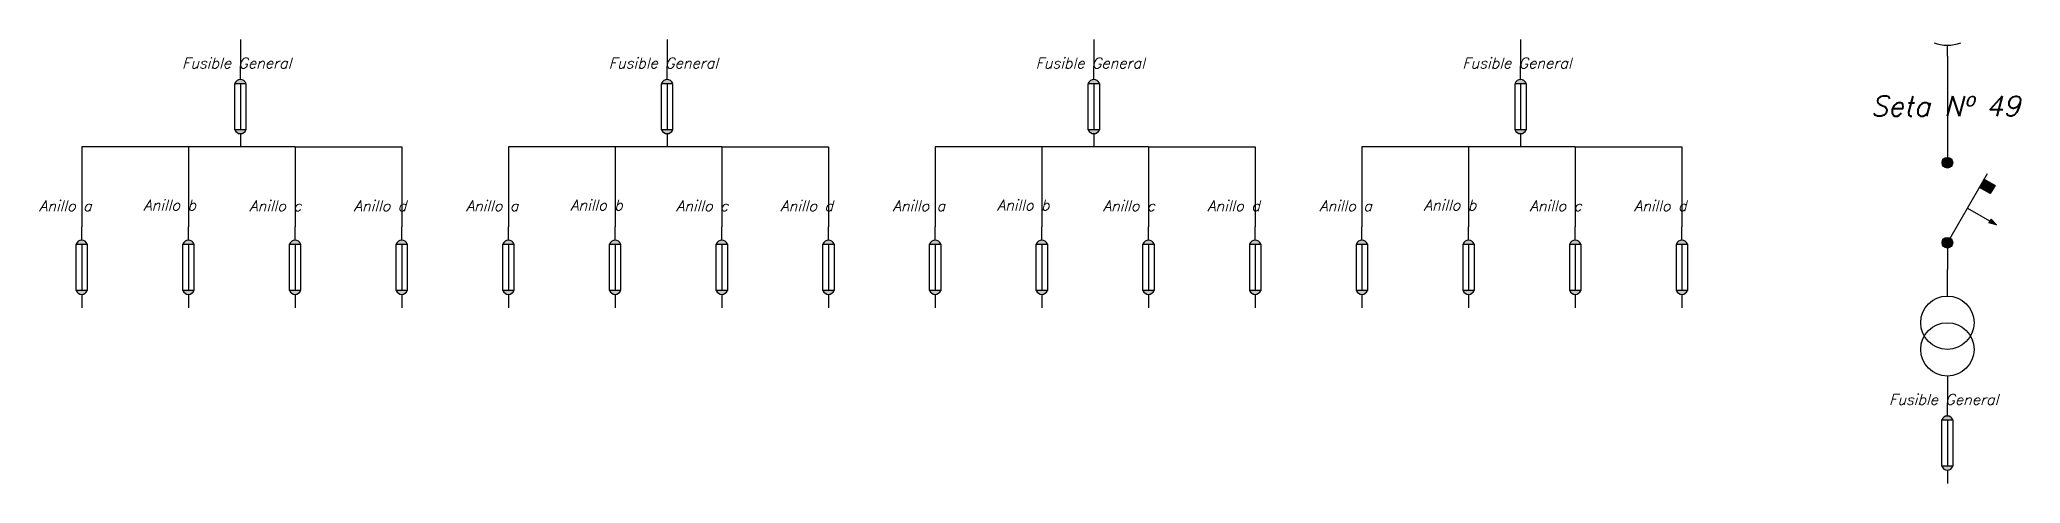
# Model space of a CAD drawing. Header units: millimetres. Extents: x 1875 to 17546, y 2661 to 4631.
# Drawn here: x 10241 to 10984, y 3286 to 3453 of the extents above; entities that cross this region are included whole.
import ezdxf

# ---------------------------------------------------------------- set-up
doc = ezdxf.new("R2010")
doc.units = ezdxf.units.MM
doc.styles.add('IRAM', font='ROMANS.SHX', dxfattribs={"oblique": 15, "height": 2.5})

msp = doc.modelspace()

# ---------------------------------------------------------------- texts
at = {"attachment_point": 1, "style": 'IRAM'}
for s, width, insert, char_height in [('Fusible General ', 50.4157, (10294.91, 3445.75), 4), ('Fusible General ', 50.4157, (10454.91, 3445.75), 4), ('Fusible General ', 50.4157, (10614.91, 3445.75), 4), ('Fusible General ', 50.4157, (10774.91, 3445.75), 4), ('Seta Nº 49', 74.3934, (10928.05, 3431.38), 7.5), ('Anillo a', 29.4343, (10241.32, 3392.22), 4), ('Anillo b', 29.4343, (10280.45, 3392.5), 4), ('Anillo c', 29.4343, (10320.15, 3392.22), 4), ('Anillo d', 29.4343, (10359.28, 3392.22), 4), ('Anillo a', 29.4343, (10401.32, 3392.22), 4), ('Anillo b', 29.4343, (10440.45, 3392.5), 4), ('Anillo c', 29.4343, (10480.15, 3392.22), 4), ('Anillo d', 29.4343, (10519.28, 3392.22), 4), ('Anillo a', 29.4343, (10561.32, 3392.22), 4), ('Anillo b', 29.4343, (10600.45, 3392.5), 4), ('Anillo c', 29.4343, (10640.15, 3392.22), 4), ('Anillo d', 29.4343, (10679.28, 3392.22), 4), ('Anillo a', 29.4343, (10721.32, 3392.22), 4), ('Anillo b', 29.4343, (10760.45, 3392.5), 4), ('Anillo c', 29.4343, (10800.15, 3392.22), 4), ('Anillo d', 29.4343, (10839.28, 3392.22), 4), ('Fusible General ', 50.4157, (10934.91, 3319.6), 4)]:
    msp.add_mtext_dynamic_manual_height_columns(s, width=width, gutter_width=12.5, heights=[0], dxfattribs=dict(at, insert=insert, char_height=char_height))

# ---------------------------------------------------------------- hatches: boundary and pattern name
h = msp.add_hatch(color=256)
h.dxf.hatch_style = 1
h.paths.add_polyline_path([(10318.84, 3436.13, 0.672313), (10314.68, 3436.13)])
h.paths.add_polyline_path([(10318.84, 3418.67), (10314.68, 3418.67, 0.672313)])
h = msp.add_hatch(color=256)
h.dxf.hatch_style = 1
h.paths.add_polyline_path([(10478.84, 3436.13, 0.672313), (10474.68, 3436.13)])
h.paths.add_polyline_path([(10478.84, 3418.67), (10474.68, 3418.67, 0.672313)])
h = msp.add_hatch(color=256)
h.dxf.hatch_style = 1
h.paths.add_polyline_path([(10638.84, 3436.13, 0.672313), (10634.68, 3436.13)])
h.paths.add_polyline_path([(10638.84, 3418.67), (10634.68, 3418.67, 0.672313)])
h = msp.add_hatch(color=256)
h.dxf.hatch_style = 1
h.paths.add_polyline_path([(10798.84, 3436.13, 0.672313), (10794.68, 3436.13)])
h.paths.add_polyline_path([(10798.84, 3418.67), (10794.68, 3418.67, 0.672313)])
h = msp.add_hatch(color=256)
h.dxf.hatch_style = 1
h.paths.add_polyline_path([(10958.76, 3406.38, 1), (10954.76, 3406.38, 1)])
h = msp.add_hatch(color=256)
h.dxf.hatch_style = 1
h.paths.add_polyline_path([(10972.84, 3394.77), (10974.64, 3397.87), (10970.62, 3400.21), (10968.82, 3397.11)])
h = msp.add_hatch(color=256)
h.dxf.hatch_style = 1
h.paths.add_polyline_path([(10973.15, 3385.19), (10972.75, 3384.49), (10975.25, 3383.05)])
h.paths.add_polyline_path([(10972.75, 3384.49), (10972.34, 3383.79), (10975.25, 3383.05)])
h = msp.add_hatch(color=256)
h.dxf.hatch_style = 1
h.paths.add_polyline_path([(10259.34, 3375.87, 0.672313), (10255.18, 3375.87)])
h.paths.add_polyline_path([(10259.34, 3358.41), (10255.18, 3358.41, 0.672313)])
h = msp.add_hatch(color=256)
h.dxf.hatch_style = 1
h.paths.add_polyline_path([(10299.34, 3375.87, 0.672313), (10295.18, 3375.87)])
h.paths.add_polyline_path([(10299.34, 3358.41), (10295.18, 3358.41, 0.672313)])
h = msp.add_hatch(color=256)
h.dxf.hatch_style = 1
h.paths.add_polyline_path([(10339.34, 3375.87, 0.672313), (10335.18, 3375.87)])
h.paths.add_polyline_path([(10339.34, 3358.41), (10335.18, 3358.41, 0.672313)])
h = msp.add_hatch(color=256)
h.dxf.hatch_style = 1
h.paths.add_polyline_path([(10379.34, 3375.87, 0.672313), (10375.18, 3375.87)])
h.paths.add_polyline_path([(10379.34, 3358.41), (10375.18, 3358.41, 0.672313)])
h = msp.add_hatch(color=256)
h.dxf.hatch_style = 1
h.paths.add_polyline_path([(10419.34, 3375.87, 0.672313), (10415.18, 3375.87)])
h.paths.add_polyline_path([(10419.34, 3358.41), (10415.18, 3358.41, 0.672313)])
h = msp.add_hatch(color=256)
h.dxf.hatch_style = 1
h.paths.add_polyline_path([(10459.34, 3375.87, 0.672313), (10455.18, 3375.87)])
h.paths.add_polyline_path([(10459.34, 3358.41), (10455.18, 3358.41, 0.672313)])
h = msp.add_hatch(color=256)
h.dxf.hatch_style = 1
h.paths.add_polyline_path([(10499.34, 3375.87, 0.672313), (10495.18, 3375.87)])
h.paths.add_polyline_path([(10499.34, 3358.41), (10495.18, 3358.41, 0.672313)])
h = msp.add_hatch(color=256)
h.dxf.hatch_style = 1
h.paths.add_polyline_path([(10539.34, 3375.87, 0.672313), (10535.18, 3375.87)])
h.paths.add_polyline_path([(10539.34, 3358.41), (10535.18, 3358.41, 0.672313)])
h = msp.add_hatch(color=256)
h.dxf.hatch_style = 1
h.paths.add_polyline_path([(10579.34, 3375.87, 0.672313), (10575.18, 3375.87)])
h.paths.add_polyline_path([(10579.34, 3358.41), (10575.18, 3358.41, 0.672313)])
h = msp.add_hatch(color=256)
h.dxf.hatch_style = 1
h.paths.add_polyline_path([(10619.34, 3375.87, 0.672313), (10615.18, 3375.87)])
h.paths.add_polyline_path([(10619.34, 3358.41), (10615.18, 3358.41, 0.672313)])
h = msp.add_hatch(color=256)
h.dxf.hatch_style = 1
h.paths.add_polyline_path([(10659.34, 3375.87, 0.672313), (10655.18, 3375.87)])
h.paths.add_polyline_path([(10659.34, 3358.41), (10655.18, 3358.41, 0.672313)])
h = msp.add_hatch(color=256)
h.dxf.hatch_style = 1
h.paths.add_polyline_path([(10699.34, 3375.87, 0.672313), (10695.18, 3375.87)])
h.paths.add_polyline_path([(10699.34, 3358.41), (10695.18, 3358.41, 0.672313)])
h = msp.add_hatch(color=256)
h.dxf.hatch_style = 1
h.paths.add_polyline_path([(10739.34, 3375.87, 0.672313), (10735.18, 3375.87)])
h.paths.add_polyline_path([(10739.34, 3358.41), (10735.18, 3358.41, 0.672313)])
h = msp.add_hatch(color=256)
h.dxf.hatch_style = 1
h.paths.add_polyline_path([(10779.34, 3375.87, 0.672313), (10775.18, 3375.87)])
h.paths.add_polyline_path([(10779.34, 3358.41), (10775.18, 3358.41, 0.672313)])
h = msp.add_hatch(color=256)
h.dxf.hatch_style = 1
h.paths.add_polyline_path([(10819.34, 3375.87, 0.672313), (10815.18, 3375.87)])
h.paths.add_polyline_path([(10819.34, 3358.41), (10815.18, 3358.41, 0.672313)])
h = msp.add_hatch(color=256)
h.dxf.hatch_style = 1
h.paths.add_polyline_path([(10859.34, 3375.87, 0.672313), (10855.18, 3375.87)])
h.paths.add_polyline_path([(10859.34, 3358.41), (10855.18, 3358.41, 0.672313)])
h = msp.add_hatch(color=256)
h.dxf.hatch_style = 1
h.paths.add_polyline_path([(10958.76, 3376.38, 1), (10954.76, 3376.38, 1)])
h = msp.add_hatch(color=256)
h.dxf.hatch_style = 1
h.paths.add_polyline_path([(10954.68, 3309.98), (10958.84, 3309.98, 0.672313)])
h.paths.add_polyline_path([(10958.84, 3292.52), (10954.68, 3292.52, 0.672313)])

# ---------------------------------------------------------------- linework, layer by layer
for p, q in [((10316.76, 3452.53), (10316.76, 3442.53)), ((10476.76, 3452.53), (10476.76, 3442.53)), ((10636.76, 3452.53), (10636.76, 3442.53)), ((10796.76, 3452.53), (10796.76, 3442.53)), ((10956.76, 3446.38), (10956.76, 3450.42)), ((10316.76, 3437.53), (10316.76, 3442.53)), ((10476.76, 3437.53), (10476.76, 3442.53)), ((10636.76, 3437.53), (10636.76, 3442.53)), ((10796.76, 3437.53), (10796.76, 3442.53)), ((10316.76, 3436.13), (10316.76, 3418.67)), ((10476.76, 3436.13), (10476.76, 3418.67)), ((10636.76, 3436.13), (10636.76, 3418.67)), ((10796.76, 3436.13), (10796.76, 3418.67)), ((10316.76, 3417.27), (10316.76, 3412.27)), ((10476.76, 3417.27), (10476.76, 3412.27)), ((10636.76, 3417.27), (10636.76, 3412.27)), ((10796.76, 3417.27), (10796.76, 3412.27)), ((10956.76, 3416.38), (10956.76, 3406.38)), ((10956.76, 3376.38), (10971.84, 3402.32)), ((10964.3, 3389.35), (10975.25, 3383.05)), ((10257.26, 3377.27), (10257.26, 3382.27)), ((10297.26, 3377.27), (10297.26, 3382.27)), ((10337.26, 3377.27), (10337.26, 3382.27)), ((10377.26, 3377.27), (10377.26, 3382.27)), ((10417.26, 3377.27), (10417.26, 3382.27)), ((10457.26, 3377.27), (10457.26, 3382.27)), ((10497.26, 3377.27), (10497.26, 3382.27)), ((10537.26, 3377.27), (10537.26, 3382.27)), ((10577.26, 3377.27), (10577.26, 3382.27)), ((10617.26, 3377.27), (10617.26, 3382.27)), ((10657.26, 3377.27), (10657.26, 3382.27)), ((10697.26, 3377.27), (10697.26, 3382.27)), ((10737.26, 3377.27), (10737.26, 3382.27)), ((10777.26, 3377.27), (10777.26, 3382.27)), ((10817.26, 3377.27), (10817.26, 3382.27)), ((10857.26, 3377.27), (10857.26, 3382.27)), ((10973.15, 3385.19), (10972.34, 3383.79)), ((10975.25, 3383.05), (10972.34, 3383.79)), ((10975.25, 3383.05), (10973.15, 3385.19)), ((10975.25, 3383.05), (10975.25, 3383.05)), ((10257.26, 3375.87), (10257.26, 3358.41)), ((10297.26, 3375.87), (10297.26, 3358.41)), ((10337.26, 3375.87), (10337.26, 3358.41)), ((10377.26, 3375.87), (10377.26, 3358.41)), ((10417.26, 3375.87), (10417.26, 3358.41)), ((10457.26, 3375.87), (10457.26, 3358.41)), ((10497.26, 3375.87), (10497.26, 3358.41)), ((10537.26, 3375.87), (10537.26, 3358.41)), ((10577.26, 3375.87), (10577.26, 3358.41)), ((10617.26, 3375.87), (10617.26, 3358.41)), ((10657.26, 3375.87), (10657.26, 3358.41)), ((10697.26, 3375.87), (10697.26, 3358.41)), ((10737.26, 3375.87), (10737.26, 3358.41)), ((10777.26, 3375.87), (10777.26, 3358.41)), ((10817.26, 3375.87), (10817.26, 3358.41)), ((10857.26, 3375.87), (10857.26, 3358.41)), ((10956.76, 3376.38), (10956.76, 3366.38)), ((10956.76, 3356.38), (10956.76, 3366.38)), ((10257.26, 3357.01), (10257.26, 3352.01)), ((10297.26, 3357.01), (10297.26, 3352.01)), ((10337.26, 3357.01), (10337.26, 3352.01)), ((10377.26, 3357.01), (10377.26, 3352.01)), ((10417.26, 3357.01), (10417.26, 3352.01)), ((10457.26, 3357.01), (10457.26, 3352.01)), ((10497.26, 3357.01), (10497.26, 3352.01)), ((10537.26, 3357.01), (10537.26, 3352.01)), ((10577.26, 3357.01), (10577.26, 3352.01)), ((10617.26, 3357.01), (10617.26, 3352.01)), ((10657.26, 3357.01), (10657.26, 3352.01)), ((10697.26, 3357.01), (10697.26, 3352.01)), ((10737.26, 3357.01), (10737.26, 3352.01)), ((10777.26, 3357.01), (10777.26, 3352.01)), ((10817.26, 3357.01), (10817.26, 3352.01)), ((10857.26, 3357.01), (10857.26, 3352.01)), ((10956.76, 3326.38), (10956.76, 3316.38)), ((10956.76, 3311.38), (10956.76, 3316.38)), ((10956.76, 3309.98), (10956.76, 3292.52)), ((10956.76, 3291.12), (10956.76, 3286.12))]:
    msp.add_line(p, q)
at = {"color": 2}
msp.add_line((10956.76, 3446.38), (10956.76, 3416.38), dxfattribs=at)
at = {"color": 1}
for p, q in [((10337.26, 3412.27), (10257.26, 3412.27)), ((10257.26, 3412.27), (10257.26, 3382.27)), ((10297.26, 3412.27), (10297.26, 3382.27)), ((10337.26, 3412.27), (10377.26, 3412.27)), ((10337.26, 3412.27), (10337.26, 3382.27)), ((10377.26, 3412.27), (10377.26, 3382.27)), ((10497.26, 3412.27), (10417.26, 3412.27)), ((10417.26, 3412.27), (10417.26, 3382.27)), ((10457.26, 3412.27), (10457.26, 3382.27)), ((10497.26, 3412.27), (10537.26, 3412.27)), ((10497.26, 3412.27), (10497.26, 3382.27)), ((10537.26, 3412.27), (10537.26, 3382.27)), ((10657.26, 3412.27), (10577.26, 3412.27)), ((10577.26, 3412.27), (10577.26, 3382.27)), ((10617.26, 3412.27), (10617.26, 3382.27)), ((10657.26, 3412.27), (10697.26, 3412.27)), ((10657.26, 3412.27), (10657.26, 3382.27)), ((10697.26, 3412.27), (10697.26, 3382.27)), ((10817.26, 3412.27), (10737.26, 3412.27)), ((10737.26, 3412.27), (10737.26, 3382.27)), ((10777.26, 3412.27), (10777.26, 3382.27)), ((10817.26, 3412.27), (10857.26, 3412.27)), ((10817.26, 3412.27), (10817.26, 3382.27)), ((10857.26, 3412.27), (10857.26, 3382.27))]:
    msp.add_line(p, q, dxfattribs=at)
for points in [[(10314.68, 3436.13), (10318.84, 3436.13), (10318.84, 3418.67), (10314.68, 3418.67)], [(10474.68, 3436.13), (10478.84, 3436.13), (10478.84, 3418.67), (10474.68, 3418.67)], [(10634.68, 3436.13), (10638.84, 3436.13), (10638.84, 3418.67), (10634.68, 3418.67)], [(10794.68, 3436.13), (10798.84, 3436.13), (10798.84, 3418.67), (10794.68, 3418.67)], [(10970.62, 3400.21), (10974.64, 3397.87), (10972.84, 3394.77), (10968.81, 3397.11)], [(10255.18, 3375.87), (10259.34, 3375.87), (10259.34, 3358.41), (10255.18, 3358.41)], [(10295.18, 3375.87), (10299.34, 3375.87), (10299.34, 3358.41), (10295.18, 3358.41)], [(10335.18, 3375.87), (10339.34, 3375.87), (10339.34, 3358.41), (10335.18, 3358.41)], [(10375.18, 3375.87), (10379.34, 3375.87), (10379.34, 3358.41), (10375.18, 3358.41)], [(10415.18, 3375.87), (10419.34, 3375.87), (10419.34, 3358.41), (10415.18, 3358.41)], [(10455.18, 3375.87), (10459.34, 3375.87), (10459.34, 3358.41), (10455.18, 3358.41)], [(10495.18, 3375.87), (10499.34, 3375.87), (10499.34, 3358.41), (10495.18, 3358.41)], [(10535.18, 3375.87), (10539.34, 3375.87), (10539.34, 3358.41), (10535.18, 3358.41)], [(10575.18, 3375.87), (10579.34, 3375.87), (10579.34, 3358.41), (10575.18, 3358.41)], [(10615.18, 3375.87), (10619.34, 3375.87), (10619.34, 3358.41), (10615.18, 3358.41)], [(10655.18, 3375.87), (10659.34, 3375.87), (10659.34, 3358.41), (10655.18, 3358.41)], [(10695.18, 3375.87), (10699.34, 3375.87), (10699.34, 3358.41), (10695.18, 3358.41)], [(10735.18, 3375.87), (10739.34, 3375.87), (10739.34, 3358.41), (10735.18, 3358.41)], [(10775.18, 3375.87), (10779.34, 3375.87), (10779.34, 3358.41), (10775.18, 3358.41)], [(10815.18, 3375.87), (10819.34, 3375.87), (10819.34, 3358.41), (10815.18, 3358.41)], [(10855.18, 3375.87), (10859.34, 3375.87), (10859.34, 3358.41), (10855.18, 3358.41)], [(10954.68, 3309.98), (10958.84, 3309.98), (10958.84, 3292.52), (10954.68, 3292.52)]]:
    msp.add_lwpolyline(points, close=True)
for centre, radius in [((10956.76, 3406.38), 2), ((10956.76, 3376.38), 2), ((10956.76, 3346.38), 10), ((10956.76, 3336.38), 10)]:
    msp.add_circle(centre, radius)
for centre, radius, start, end in [((10956.76, 3463.89), 13.47, 248.21032, 291.78968), ((10316.76, 3435.29), 2.25, 22.17309, 157.82691), ((10476.76, 3435.29), 2.25, 22.17309, 157.82691), ((10636.76, 3435.29), 2.25, 22.17309, 157.82691), ((10796.76, 3435.29), 2.25, 22.17309, 157.82691), ((10316.76, 3419.52), 2.25, 202.17309, 337.82691), ((10476.76, 3419.52), 2.25, 202.17309, 337.82691), ((10636.76, 3419.52), 2.25, 202.17309, 337.82691), ((10796.76, 3419.52), 2.25, 202.17309, 337.82691), ((10257.26, 3375.03), 2.25, 22.17309, 157.82691), ((10297.26, 3375.03), 2.25, 22.17309, 157.82691), ((10337.26, 3375.03), 2.25, 22.17309, 157.82691), ((10377.26, 3375.03), 2.25, 22.17309, 157.82691), ((10417.26, 3375.03), 2.25, 22.17309, 157.82691), ((10457.26, 3375.03), 2.25, 22.17309, 157.82691), ((10497.26, 3375.03), 2.25, 22.17309, 157.82691), ((10537.26, 3375.03), 2.25, 22.17309, 157.82691), ((10577.26, 3375.03), 2.25, 22.17309, 157.82691), ((10617.26, 3375.03), 2.25, 22.17309, 157.82691), ((10657.26, 3375.03), 2.25, 22.17309, 157.82691), ((10697.26, 3375.03), 2.25, 22.17309, 157.82691), ((10737.26, 3375.03), 2.25, 22.17309, 157.82691), ((10777.26, 3375.03), 2.25, 22.17309, 157.82691), ((10817.26, 3375.03), 2.25, 22.17309, 157.82691), ((10857.26, 3375.03), 2.25, 22.17309, 157.82691), ((10257.26, 3359.26), 2.25, 202.17309, 337.82691), ((10297.26, 3359.26), 2.25, 202.17309, 337.82691), ((10337.26, 3359.26), 2.25, 202.17309, 337.82691), ((10377.26, 3359.26), 2.25, 202.17309, 337.82691), ((10417.26, 3359.26), 2.25, 202.17309, 337.82691), ((10457.26, 3359.26), 2.25, 202.17309, 337.82691), ((10497.26, 3359.26), 2.25, 202.17309, 337.82691), ((10537.26, 3359.26), 2.25, 202.17309, 337.82691), ((10577.26, 3359.26), 2.25, 202.17309, 337.82691), ((10617.26, 3359.26), 2.25, 202.17309, 337.82691), ((10657.26, 3359.26), 2.25, 202.17309, 337.82691), ((10697.26, 3359.26), 2.25, 202.17309, 337.82691), ((10737.26, 3359.26), 2.25, 202.17309, 337.82691), ((10777.26, 3359.26), 2.25, 202.17309, 337.82691), ((10817.26, 3359.26), 2.25, 202.17309, 337.82691), ((10857.26, 3359.26), 2.25, 202.17309, 337.82691), ((10956.76, 3309.14), 2.25, 22.17309, 157.82691), ((10956.76, 3293.37), 2.25, 202.17309, 337.82691)]:
    msp.add_arc(centre, radius, start, end)

msp.set_redraw_order([(e.dxf.handle, doc.entitydb.next_handle()) for e in msp.query("TEXT MTEXT ATTDEF DIMENSION ARC_DIMENSION")])  # texts and dimensions are drawn at this point

doc.saveas('drawing.dxf')
